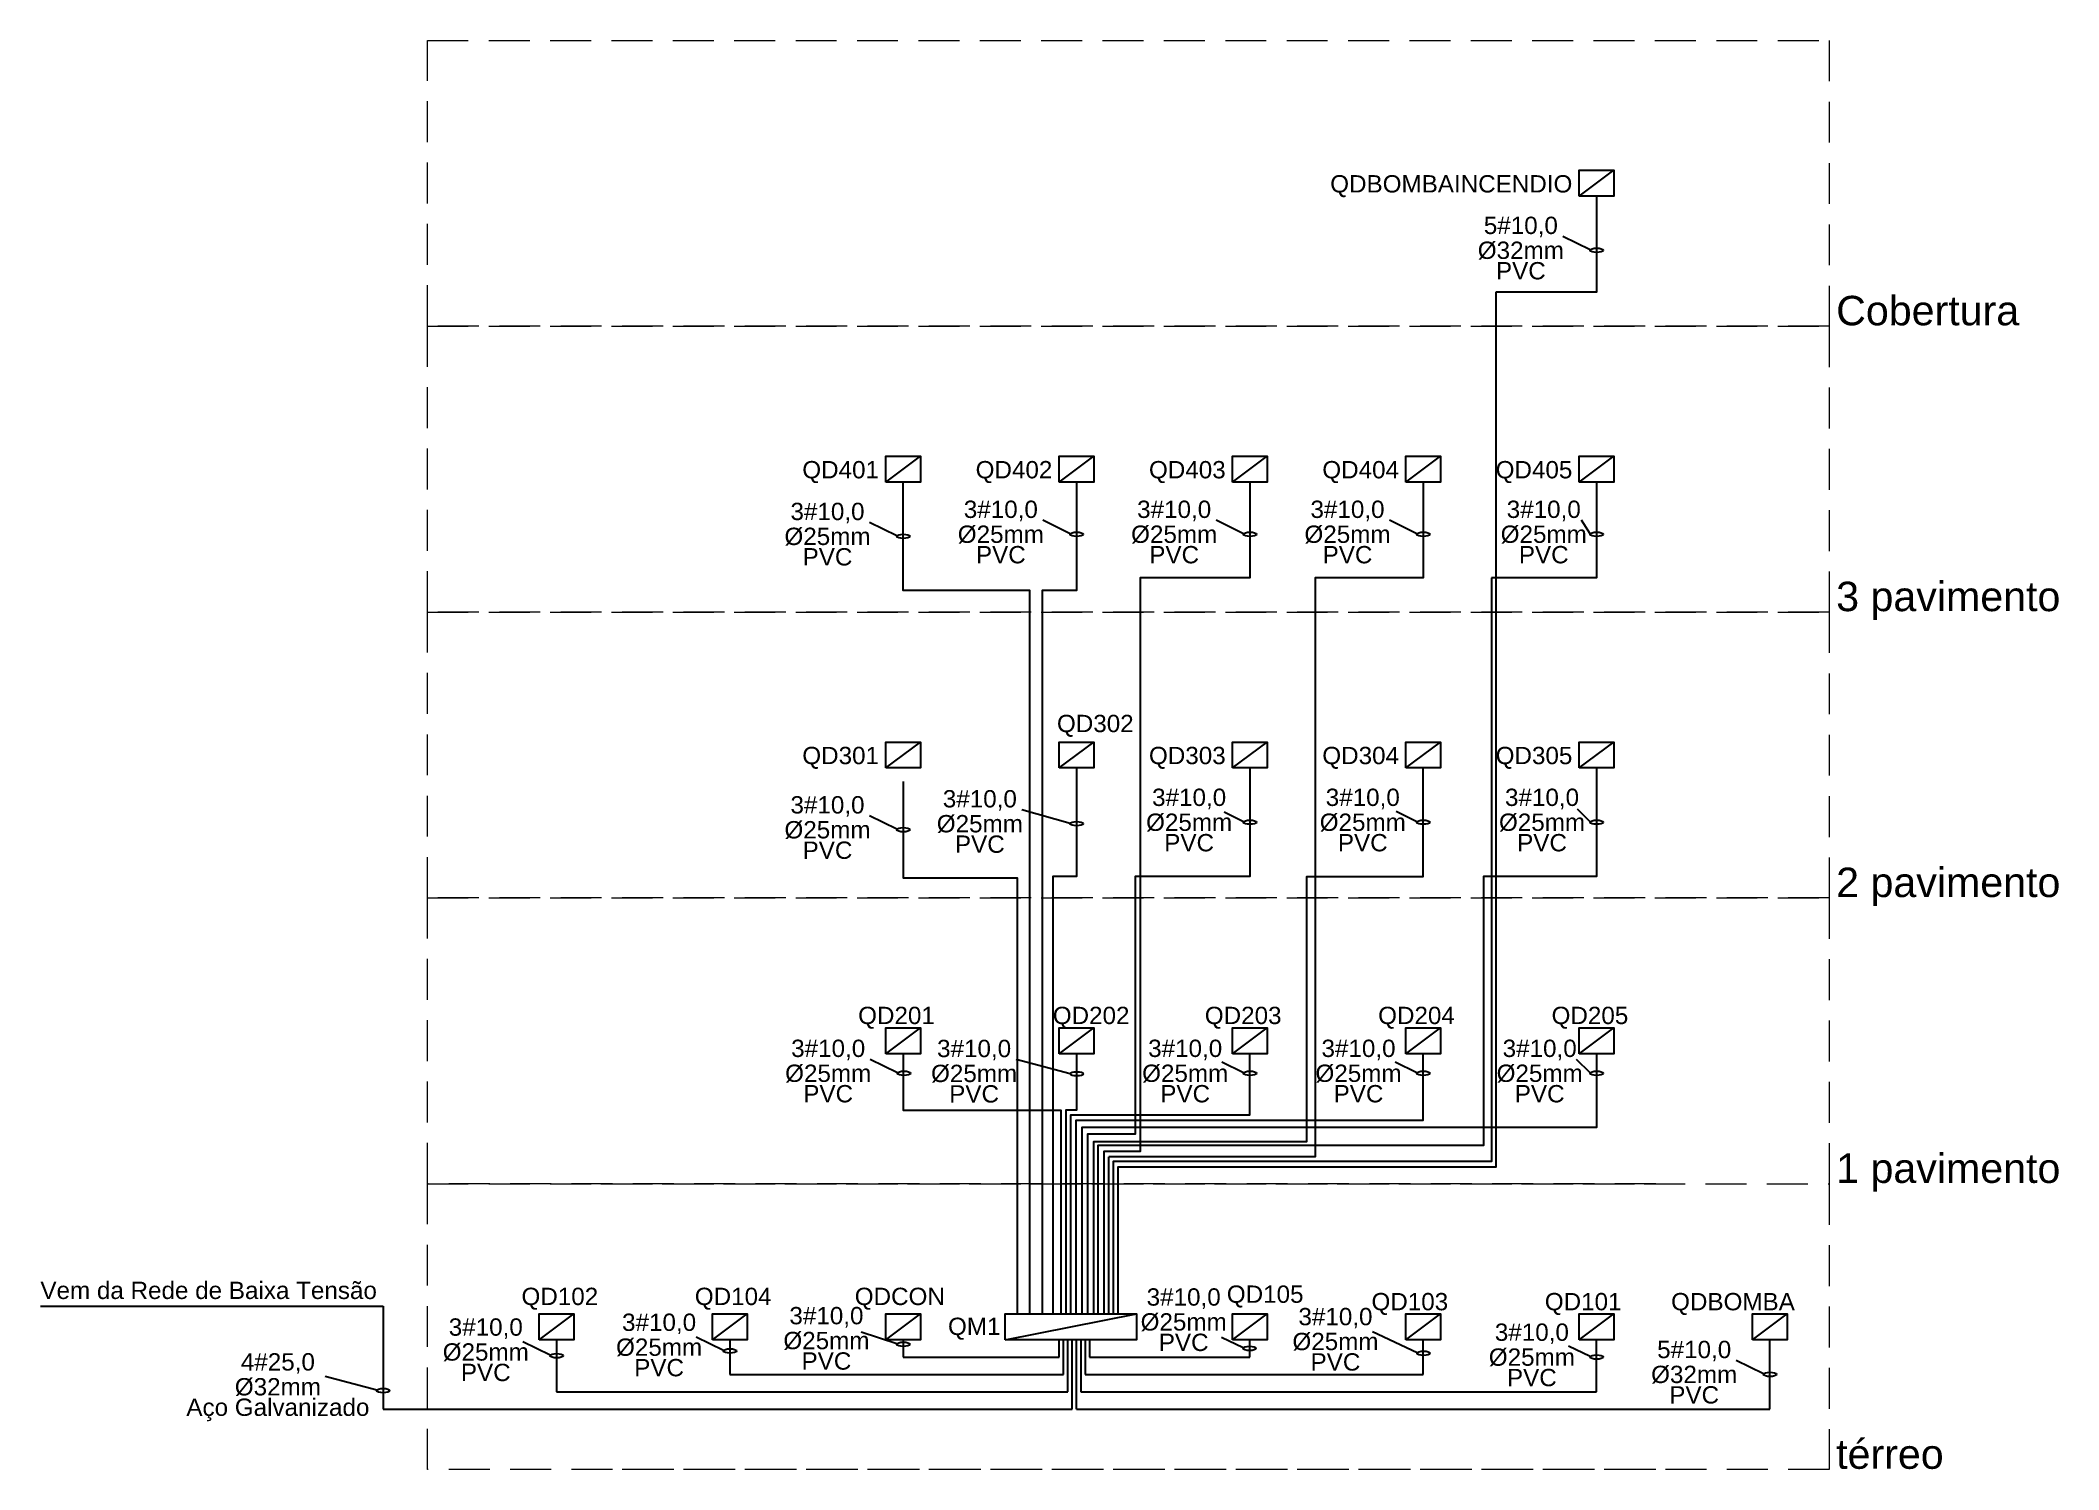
# Model space of a CAD drawing. Header units: inches. Extents: x -6.9 to 80.3, y -2.3 to 48.8.
# Drawn here: x 39.93 to 52.26, y 40.04 to 48.78 of the extents above; entities that cross this region are included whole.
import ezdxf
from ezdxf.enums import TextEntityAlignment as Align

# ---------------------------------------------------------------- set-up
doc = ezdxf.new("R2010")
doc.units = ezdxf.units.IN
doc.header["$MEASUREMENT"] = 0
doc.linetypes.add('HIDDEN', pattern=[0.375, 0.25, -0.125])
for name, color, linetype, lineweight in [('DI-Disjuntor', 1, 'Continuous', 30), ('DI-Fios', 8, 'Continuous', 30), ('DI-Linhas do diagrama', 7, 'HIDDEN', 20), ('DI-Textos do diagrama', 5, 'Continuous', 20), ('DI-Título do diagrama', 5, 'Continuous', 30), ('EL-Textos fios', 7, 'Continuous', 30), ('TEXTO', 7, 'Continuous', 20)]:
    doc.layers.add(name, color=color, linetype=linetype, lineweight=lineweight)
doc.styles.add('Arial', font='arial.ttf')

msp = doc.modelspace()

# ---------------------------------------------------------------- texts
at = {"layer": 'DI-Textos do diagrama', "style": 'Arial'}
for s, p in [('QDBOMBAINCENDIO', (49.2864, 47.8163)), ('QD401', (45.0504, 46.0689)), ('QD402', (46.1094, 46.0689)), ('QD403', (47.1684, 46.0689)), ('QD404', (48.2274, 46.0689)), ('QD405', (49.2864, 46.0689)), ('QD302', (46.6063, 44.5176)), ('QD301', (45.0504, 44.3219)), ('QD303', (47.1684, 44.3219)), ('QD304', (48.2274, 44.3219)), ('QD305', (49.2864, 44.3219)), ('QD201', (45.3916, 42.7331)), ('QD202', (46.5807, 42.7331)), ('QD203', (47.5096, 42.7331)), ('QD204', (48.5686, 42.7331)), ('QD205', (49.6281, 42.7331)), ('Vem da Rede de Baixa Tensão', (41.9827, 41.0526)), ('QD102', (43.3348, 41.0157)), ('QD104', (44.3938, 41.0157)), ('QDCON', (45.4528, 41.0157)), ('QD105', (47.644, 41.0293)), ('QD103', (48.5278, 40.9837)), ('QD101', (49.5868, 40.9837)), ('QDBOMBA', (50.6458, 40.9837)), ('QM1', (45.7925, 40.8325))]:
    msp.add_text(s, height=0.1059, dxfattribs=at).set_placement(p, align=Align.BOTTOM_RIGHT)
at = {"layer": 'DI-Título do diagrama', "style": 'Arial'}
for s, p in [('Cobertura', (50.8982, 46.9823)), ('3 pavimento', (50.8982, 45.2349)), ('2 pavimento', (50.8982, 43.4874)), ('1 pavimento', (50.8982, 41.7399)), ('térreo', (50.8982, 39.9924))]:
    msp.add_text(s, height=0.18, dxfattribs=at).set_placement(p, align=Align.BOTTOM_LEFT)
at = {"layer": 'TEXTO', "style": 'Arial'}
for s, p in [('5#10,0', (48.9717, 47.5624)), ('%%C32mm', (48.9717, 47.4102)), ('PVC', (48.9717, 47.2851)), ('3#10,0', (44.7357, 45.8138)), ('3#10,0', (45.7947, 45.8269)), ('3#10,0', (46.8537, 45.8269)), ('3#10,0', (47.9127, 45.8269)), ('3#10,0', (49.1117, 45.8269)), ('%%C25mm', (44.7357, 45.6615)), ('%%C25mm', (45.7947, 45.6746)), ('%%C25mm', (46.8537, 45.6746)), ('%%C25mm', (47.9127, 45.6746)), ('%%C25mm', (49.1117, 45.6746)), ('PVC', (44.7357, 45.5364)), ('PVC', (45.7947, 45.5495)), ('PVC', (46.8537, 45.5495)), ('PVC', (47.9127, 45.5495)), ('PVC', (49.1117, 45.5495)), ('3#10,0', (44.7357, 44.0204)), ('3#10,0', (45.6664, 44.0574)), ('3#10,0', (46.9452, 44.0664)), ('3#10,0', (48.006, 44.0664)), ('3#10,0', (49.1012, 44.0664)), ('%%C25mm', (45.6664, 43.9051)), ('%%C25mm', (46.9452, 43.9141)), ('%%C25mm', (48.006, 43.9141)), ('%%C25mm', (49.1012, 43.9141)), ('%%C25mm', (44.7357, 43.8681)), ('PVC', (45.6664, 43.78)), ('PVC', (46.9452, 43.789)), ('PVC', (48.006, 43.789)), ('PVC', (49.1012, 43.789)), ('PVC', (44.7357, 43.743)), ('3#10,0', (44.7399, 42.532)), ('3#10,0', (45.6314, 42.531)), ('3#10,0', (46.921, 42.532)), ('3#10,0', (47.98, 42.532)), ('3#10,0', (49.0868, 42.532)), ('%%C25mm', (44.7399, 42.3797)), ('%%C25mm', (45.6314, 42.3787)), ('%%C25mm', (46.921, 42.3797)), ('%%C25mm', (47.98, 42.3797)), ('%%C25mm', (49.0868, 42.3797)), ('PVC', (44.7399, 42.2546)), ('PVC', (45.6314, 42.2536)), ('PVC', (46.921, 42.2546)), ('PVC', (47.98, 42.2546)), ('PVC', (49.0868, 42.2546)), ('3#10,0', (46.9118, 41.0121)), ('3#10,0', (42.6479, 40.8283)), ('3#10,0', (43.7069, 40.8576)), ('3#10,0', (44.7292, 40.8981)), ('%%C25mm', (46.9118, 40.8599)), ('3#10,0', (47.8392, 40.8923)), ('%%C25mm', (42.6479, 40.676)), ('%%C25mm', (43.7069, 40.7053)), ('%%C25mm', (44.7292, 40.7459)), ('PVC', (46.9118, 40.7348)), ('%%C25mm', (47.8392, 40.74)), ('3#10,0', (49.039, 40.797)), ('5#10,0', (50.0307, 40.6912)), ('4#25,0', (41.3778, 40.6156)), ('PVC', (43.7069, 40.5802)), ('PVC', (44.7292, 40.6208)), ('PVC', (47.8392, 40.615)), ('%%C25mm', (49.039, 40.6447)), ('%%C32mm', (41.3778, 40.4633)), ('PVC', (42.6479, 40.5509)), ('PVC', (49.039, 40.5196)), ('%%C32mm', (50.0307, 40.5389)), ('Aço Galvanizado', (41.3778, 40.3382)), ('PVC', (50.0307, 40.4138))]:
    msp.add_text(s, height=0.1059, dxfattribs=at).set_placement(p, align=Align.BOTTOM_CENTER)

# ---------------------------------------------------------------- linework, layer by layer
at = {"layer": 'DI-Disjuntor'}
for p, q in [((49.329, 47.825), (49.5408, 47.9838)), ((45.093, 46.0776), (45.3048, 46.2365)), ((46.152, 46.0776), (46.3638, 46.2365)), ((47.211, 46.0776), (47.4228, 46.2365)), ((48.27, 46.0776), (48.4818, 46.2365)), ((49.329, 46.0776), (49.5408, 46.2365)), ((45.093, 44.3303), (45.3048, 44.4891)), ((46.152, 44.3303), (46.3638, 44.4891)), ((47.211, 44.3303), (47.4228, 44.4891)), ((48.27, 44.3303), (48.4818, 44.4891)), ((49.329, 44.3303), (49.5408, 44.4891)), ((45.093, 42.5829), (45.3048, 42.7418)), ((46.152, 42.5829), (46.3638, 42.7418)), ((47.211, 42.5829), (47.4228, 42.7418)), ((48.27, 42.5829), (48.4818, 42.7418)), ((49.329, 42.5829), (49.5408, 42.7418)), ((42.975, 40.8356), (43.1868, 40.9944)), ((44.034, 40.8356), (44.2458, 40.9944)), ((45.093, 40.8356), (45.3048, 40.9944)), ((45.8211, 40.8356), (46.6233, 40.9944)), ((47.211, 40.8356), (47.4228, 40.9944)), ((48.27, 40.8356), (48.4818, 40.9944)), ((49.329, 40.8356), (49.5408, 40.9944)), ((50.388, 40.8356), (50.5998, 40.9944))]:
    msp.add_line(p, q, dxfattribs=at)
for points in [[(49.329, 47.825), (49.329, 47.9838), (49.5408, 47.9838), (49.5408, 47.825), (49.329, 47.825)], [(45.093, 46.0776), (45.093, 46.2365), (45.3048, 46.2365), (45.3048, 46.0776), (45.093, 46.0776)], [(46.152, 46.0776), (46.152, 46.2365), (46.3638, 46.2365), (46.3638, 46.0776), (46.152, 46.0776)], [(47.211, 46.0776), (47.211, 46.2365), (47.4228, 46.2365), (47.4228, 46.0776), (47.211, 46.0776)], [(48.27, 46.0776), (48.27, 46.2365), (48.4818, 46.2365), (48.4818, 46.0776), (48.27, 46.0776)], [(49.329, 46.0776), (49.329, 46.2365), (49.5408, 46.2365), (49.5408, 46.0776), (49.329, 46.0776)], [(45.093, 44.3303), (45.093, 44.4891), (45.3048, 44.4891), (45.3048, 44.3303), (45.093, 44.3303)], [(46.152, 44.3303), (46.152, 44.4891), (46.3638, 44.4891), (46.3638, 44.3303), (46.152, 44.3303)], [(47.211, 44.3303), (47.211, 44.4891), (47.4228, 44.4891), (47.4228, 44.3303), (47.211, 44.3303)], [(48.27, 44.3303), (48.27, 44.4891), (48.4818, 44.4891), (48.4818, 44.3303), (48.27, 44.3303)], [(49.329, 44.3303), (49.329, 44.4891), (49.5408, 44.4891), (49.5408, 44.3303), (49.329, 44.3303)], [(45.093, 42.5829), (45.093, 42.7418), (45.3048, 42.7418), (45.3048, 42.5829), (45.093, 42.5829)], [(46.152, 42.5829), (46.152, 42.7418), (46.3638, 42.7418), (46.3638, 42.5829), (46.152, 42.5829)], [(47.211, 42.5829), (47.211, 42.7418), (47.4228, 42.7418), (47.4228, 42.5829), (47.211, 42.5829)], [(48.27, 42.5829), (48.27, 42.7418), (48.4818, 42.7418), (48.4818, 42.5829), (48.27, 42.5829)], [(49.329, 42.5829), (49.329, 42.7418), (49.5408, 42.7418), (49.5408, 42.5829), (49.329, 42.5829)], [(42.975, 40.8356), (42.975, 40.9944), (43.1868, 40.9944), (43.1868, 40.8356), (42.975, 40.8356)], [(44.034, 40.8356), (44.034, 40.9944), (44.2458, 40.9944), (44.2458, 40.8356), (44.034, 40.8356)], [(45.093, 40.8356), (45.093, 40.9944), (45.3048, 40.9944), (45.3048, 40.8356), (45.093, 40.8356)], [(45.8211, 40.8356), (45.8211, 40.9944), (46.6233, 40.9944), (46.6233, 40.8356), (45.8211, 40.8356)], [(47.211, 40.8356), (47.211, 40.9944), (47.4228, 40.9944), (47.4228, 40.8356), (47.211, 40.8356)], [(48.27, 40.8356), (48.27, 40.9944), (48.4818, 40.9944), (48.4818, 40.8356), (48.27, 40.8356)], [(49.329, 40.8356), (49.329, 40.9944), (49.5408, 40.9944), (49.5408, 40.8356), (49.329, 40.8356)], [(50.388, 40.8356), (50.388, 40.9944), (50.5998, 40.9944), (50.5998, 40.8356), (50.388, 40.8356)]]:
    msp.add_lwpolyline(points, close=True, dxfattribs=at)
at = {"layer": 'DI-Fios'}
for p, q in [((39.9267, 41.0416), (42.0219, 41.0416)), ((42.0219, 41.0416), (42.0219, 40.412)), ((43.0809, 40.8356), (43.0809, 40.5179)), ((44.1399, 40.8356), (44.1399, 40.6238)), ((45.1989, 40.8356), (45.1989, 40.7297)), ((46.152, 40.7297), (46.152, 40.8356)), ((46.1785, 40.6238), (46.1785, 40.8356)), ((46.2049, 40.5179), (46.2049, 40.8356)), ((46.2314, 40.412), (46.2314, 40.8356)), ((46.2314, 40.412), (46.2314, 40.8356)), ((46.2579, 40.412), (46.2579, 40.8356)), ((46.2843, 40.8356), (46.2843, 40.5179)), ((46.3108, 40.8356), (46.3108, 40.6238)), ((46.3373, 40.8356), (46.3373, 40.7297)), ((47.3169, 40.7297), (47.3169, 40.8356)), ((48.3759, 40.6238), (48.3759, 40.8356)), ((49.4349, 40.5179), (49.4349, 40.8356)), ((50.4939, 40.412), (50.4939, 40.8356)), ((45.1989, 40.7297), (46.152, 40.7297)), ((46.3373, 40.7297), (47.3169, 40.7297)), ((44.1399, 40.6238), (46.1785, 40.6238)), ((46.3108, 40.6238), (48.3759, 40.6238)), ((43.0809, 40.5179), (46.2049, 40.5179)), ((46.2843, 40.5179), (49.4349, 40.5179)), ((42.0219, 40.412), (46.2314, 40.412)), ((46.2579, 40.412), (50.4939, 40.412))]:
    msp.add_line(p, q, dxfattribs=at)
for points in [[(49.4349, 47.825), (49.4349, 47.2398), (48.8189, 47.2398)], [(48.8189, 47.2398), (48.8189, 41.8913), (46.5092, 41.8913), (46.5092, 40.9944)], [(45.9709, 40.9944), (45.9709, 45.4151), (45.1989, 45.4151), (45.1989, 46.0776)], [(46.2579, 46.0776), (46.2579, 45.4151), (46.1606, 45.4151), (46.0473, 45.4151), (46.0473, 40.9944)], [(47.3169, 46.0776), (47.3169, 45.4925), (46.6457, 45.4925), (46.6457, 41.9858), (46.4239, 41.9858), (46.4239, 40.9944)], [(48.3759, 46.0776), (48.3759, 45.4925), (47.7149, 45.4925), (47.7149, 41.9858), (47.7149, 41.9529), (46.4545, 41.9529)], [(49.4349, 46.0776), (49.4349, 45.4925), (48.7915, 45.4925)], [(48.7915, 45.4925), (48.7915, 41.9242), (46.4819, 41.9242), (46.4819, 40.9944)], [(46.2579, 44.3303), (46.2579, 43.6677), (46.1606, 43.6677), (46.112, 43.6677), (46.112, 40.9944)], [(47.3169, 44.3303), (47.3169, 43.6677), (46.6153, 43.6677), (46.6153, 42.0929), (46.325, 42.0929), (46.325, 40.9944)], [(46.3621, 40.9944), (46.3621, 42.0469), (47.6633, 42.0469), (47.6633, 43.6677), (48.3759, 43.6677), (48.3759, 44.3303)], [(49.4349, 44.3303), (49.4349, 43.6677), (48.7441, 43.6677), (48.7441, 42.0226), (46.3877, 42.0226), (46.3877, 40.9944)], [(45.1989, 44.2477), (45.1989, 43.6582), (45.894, 43.6582), (45.894, 40.9944)], [(45.1989, 42.5829), (45.1989, 42.238), (46.1606, 42.238), (46.1606, 40.9944)], [(46.2579, 42.5829), (46.2579, 42.238), (46.1923, 42.238), (46.1923, 40.9944)], [(46.2222, 40.9944), (46.2222, 42.2092), (47.3169, 42.2092), (47.3169, 42.5829)], [(46.255, 40.9944), (46.255, 42.1769), (48.3759, 42.1769), (48.3759, 42.5829)], [(49.4349, 42.5829), (49.4349, 42.1769), (49.4349, 42.1325), (46.2903, 42.1325), (46.2903, 40.9944)], [(46.4545, 40.9944), (46.4545, 40.9944), (46.4545, 41.9529)]]:
    msp.add_lwpolyline(points, dxfattribs=at)
at = {"layer": 'DI-Linhas do diagrama'}
for p, q in [((42.2913, 47.0307), (42.2913, 48.7781)), ((42.2913, 48.7781), (50.8558, 48.7781)), ((50.8558, 48.7781), (50.8558, 47.0307)), ((50.8558, 47.0307), (42.2913, 47.0307)), ((42.2913, 47.0307), (42.2913, 47.0307)), ((42.2913, 45.2834), (42.2913, 47.0307)), ((42.2913, 47.0307), (50.8558, 47.0307)), ((50.8558, 47.0307), (50.8558, 45.2834)), ((50.8558, 45.2834), (42.2913, 45.2834)), ((42.2913, 45.2834), (42.2913, 45.2834)), ((42.2913, 43.536), (42.2913, 45.2834)), ((42.2913, 45.2834), (50.8558, 45.2834)), ((50.8558, 45.2834), (50.8558, 43.536)), ((50.8558, 43.536), (42.2913, 43.536)), ((42.2913, 43.536), (42.2913, 43.536)), ((42.2913, 41.7887), (42.2913, 43.536)), ((42.2913, 43.536), (50.8558, 43.536)), ((50.8558, 43.536), (50.8558, 41.7887)), ((49.7968, 41.7887), (42.2913, 41.7887)), ((42.2913, 41.7887), (42.2913, 41.7887)), ((42.2913, 40.0413), (42.2913, 41.7887)), ((42.2913, 41.7887), (49.7968, 41.7887)), ((43.3503, 41.7887), (50.8558, 41.7887)), ((50.8558, 41.7887), (50.8558, 40.0413)), ((50.8558, 41.7887), (50.8558, 40.0413)), ((49.7968, 40.0413), (42.2913, 40.0413)), ((42.2913, 40.0413), (42.2913, 40.0413)), ((50.8558, 40.0413), (43.3503, 40.0413)), ((43.3503, 40.0413), (43.3503, 40.0413))]:
    msp.add_line(p, q, dxfattribs=at)
at = {"layer": 'EL-Textos fios'}
for p, q in [((49.3959, 47.4981), (49.2278, 47.5798)), ((45.1599, 45.7494), (44.9918, 45.8311)), ((46.2189, 45.7625), (46.0508, 45.8442)), ((47.2779, 45.7625), (47.1098, 45.8442)), ((48.3369, 45.7625), (48.1688, 45.8442)), ((49.3959, 45.7625), (49.3417, 45.8442)), ((45.1599, 43.956), (44.9918, 44.0378)), ((46.2178, 43.99), (45.9225, 44.0747)), ((47.2779, 44.002), (47.1596, 44.0596)), ((48.3369, 44.002), (48.2105, 44.0635)), ((49.3959, 44.002), (49.3188, 44.0789)), ((45.1641, 42.4676), (44.996, 42.5493)), ((46.2189, 42.4611), (45.8876, 42.5483)), ((49.3959, 42.4676), (49.3119, 42.5493)), ((47.2779, 42.4676), (47.1453, 42.532)), ((48.3369, 42.4676), (48.2044, 42.532)), ((43.0419, 40.7408), (42.8738, 40.8225)), ((44.1009, 40.7701), (43.9328, 40.8518)), ((45.1599, 40.8107), (44.9424, 40.882)), ((47.2755, 40.7852), (47.1429, 40.8496)), ((48.3384, 40.7556), (48.0645, 40.8833)), ((49.3959, 40.7326), (49.2634, 40.7971)), ((50.4549, 40.6268), (50.2868, 40.7086)), ((41.9825, 40.5281), (41.6657, 40.6098))]:
    msp.add_line(p, q, dxfattribs=at)
for centre in [(49.4349, 47.495), (45.1989, 45.7463), (46.2579, 45.7594), (47.3169, 45.7594), (48.3759, 45.7594), (49.4349, 45.7594), (45.1989, 43.953), (46.2579, 43.9899), (47.3169, 43.999), (48.3759, 43.999), (49.4349, 43.999), (45.2031, 42.4645), (46.259, 42.4608), (47.3169, 42.4645), (48.3759, 42.4645), (49.4349, 42.4645), (45.1989, 40.8076), (43.0809, 40.7377), (44.1399, 40.767), (47.3144, 40.7821), (48.3773, 40.7525), (49.4349, 40.7296), (50.4939, 40.6238), (42.0214, 40.525)]:
    msp.add_ellipse(centre, major_axis=(0.04, 0), ratio=0.3275421, dxfattribs=at)

msp.set_redraw_order([(e.dxf.handle, doc.entitydb.next_handle()) for e in msp.query("TEXT MTEXT ATTDEF DIMENSION ARC_DIMENSION")])  # texts and dimensions are drawn at this point

doc.saveas('drawing.dxf')
